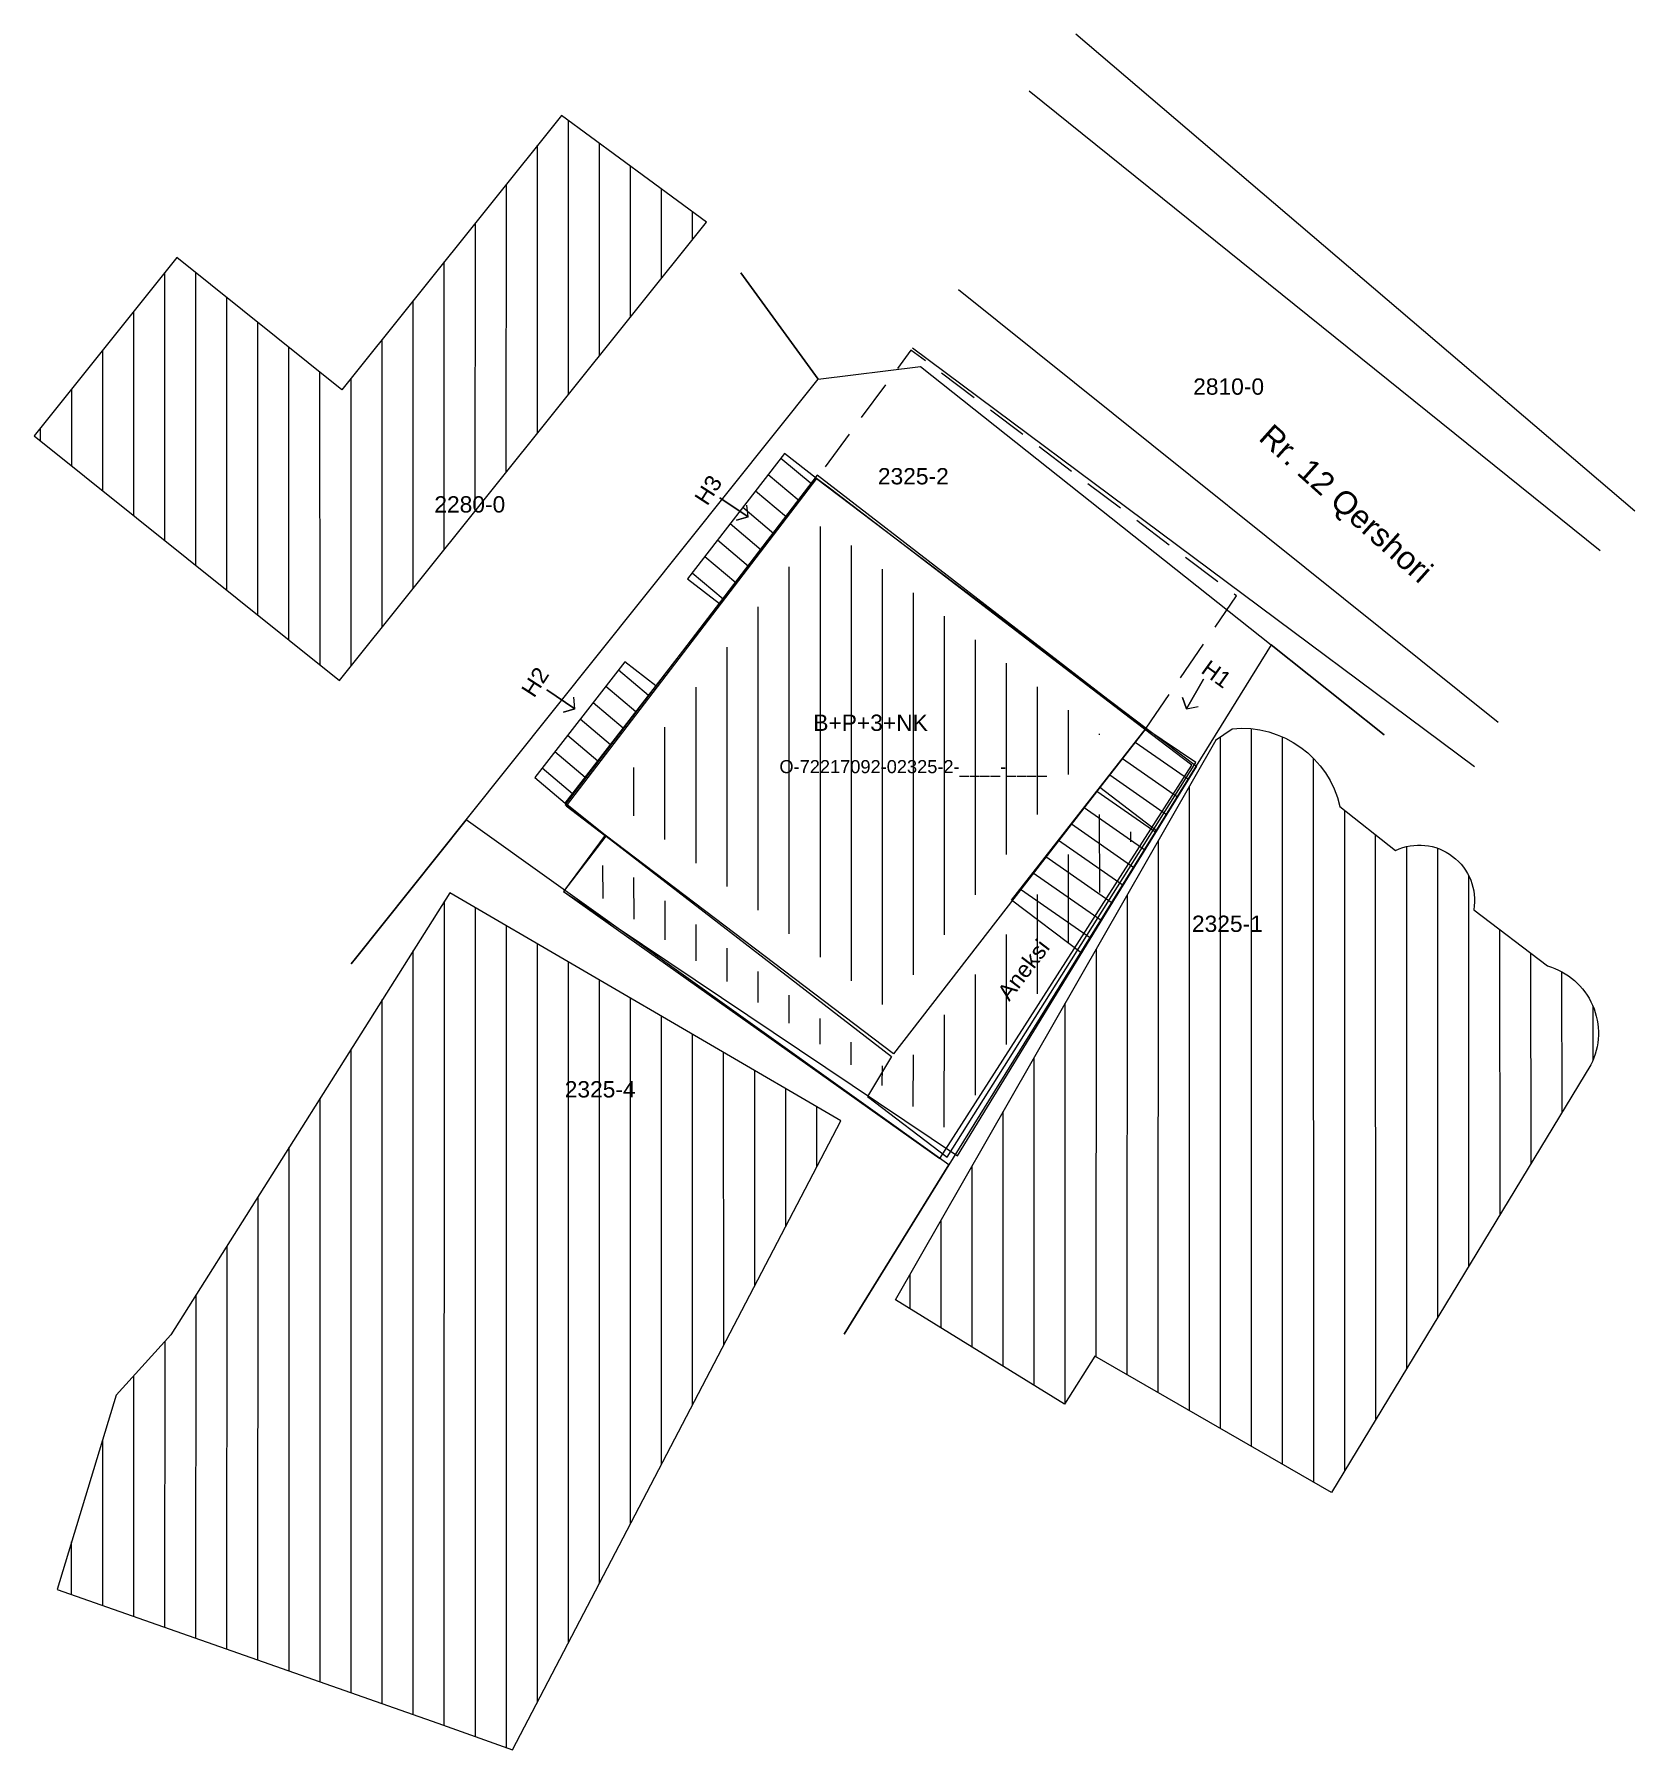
# Model space of a CAD drawing. Header units: metres. Extents: x 7510000 to 7512536, y 4692000 to 4694000.
# Drawn here: x 7512487.3 to 7512536.4, y 4692016.5 to 4692069.1 of the extents above; entities that cross this region are included whole.
import ezdxf

# ---------------------------------------------------------------- set-up
doc = ezdxf.new("R2010")
doc.units = ezdxf.units.M
doc.linetypes.add('DASHED', pattern=[0.75, 0.5, -0.25])
for name, color, linetype, lineweight in [('Asfallt', 34, 'Continuous', 0), ('Etazha', 7, 'Continuous', 0), ('hash ndertesa fqinje', 30, 'Continuous', 0), ('hyrjet', 54, 'Continuous', 0), ('ndertesa fqinje', 30, 'Continuous', 0), ('nr objektit', 7, 'Continuous', 0), ('nr parc', 7, 'Continuous', 0), ('nr parc fqinje', 8, 'Continuous', 0), ('objekt izjahi', 2, 'Continuous', 0), ('parc fqinje', 8, 'Continuous', 0), ('Parcela kadastrale', 7, 'Continuous', 0), ('Perdhesa', 1, 'Continuous', 0), ('perdhesa-project', 5, 'Continuous', 0), ('Shkallet', 190, 'Continuous', 0), ('Shkallet bodrum', 190, 'Continuous', 0), ('shtesa', 122, 'Continuous', 0), ('terasa', 6, 'DASHED', 0), ('Trotuar', 47, 'Continuous', 0)]:
    doc.layers.add(name, color=color, linetype=linetype, lineweight=lineweight)
doc.styles.get("Standard").update_dxf_attribs({"font": 'arial.ttf'})
pattern_1 = [(90, (-41.8071, -50.4416), (-0.9525, 2e-16), [])]

msp = doc.modelspace()

# ---------------------------------------------------------------- texts
at = {"layer": 'Etazha', "attachment_point": 1}
for s, width, insert, char_height, rotation in [('Rr. 12 Qershori', 6.61568, (7512525.312, 4692057.19), 0.7, 318.1695), ('Aneksi', 2.5343, (7512516.831, 4692039.716, -620.03), 0.5, 52.5354)]:
    msp.add_mtext_dynamic_manual_height_columns(s, width=width, gutter_width=0.935, heights=[0], dxfattribs=dict(at, insert=insert, char_height=char_height, rotation=rotation))
at = {"layer": 'Etazha', "insert": (7512511.218, 4692048.225), "char_height": 0.5, "attachment_point": 1}
msp.add_mtext_dynamic_manual_height_columns('B+P+3+NK', width=4.76477, gutter_width=0.935, heights=[0], dxfattribs=at)
at = {"layer": 'hyrjet', "lineweight": 15}
for s, rotation, p in [('H3', 57.1245, (7512507.963, 4692054.603)), ('H2', 57.1245, (7512502.651, 4692048.714)), ('H1', 324.357, (7512523.082, 4692049.525))]:
    msp.add_text(s, height=0.5, rotation=rotation, dxfattribs=at).set_placement(p)
at = {"layer": 'nr objektit', "insert": (7512508.579, 4692046.829), "char_height": 0.4, "attachment_point": 1}
msp.add_mtext_dynamic_manual_height_columns('^IO-72217092-02325-2-____-____', width=9.86972, gutter_width=0.935, heights=[0.587], dxfattribs=at)
at = {"layer": 'nr parc', "insert": (7512513.201, 4692055.785), "char_height": 0.5, "attachment_point": 1}
msp.add_mtext_dynamic_manual_height_columns('2325-2', width=4.76477, gutter_width=0.935, heights=[0], dxfattribs=at)
at = {"layer": 'nr parc fqinje', "char_height": 0.5, "attachment_point": 1}
for s, insert in [('2810-0', (7512522.874, 4692058.535)), ('2280-0', (7512499.592, 4692054.922)), ('2325-1', (7512522.836, 4692042.06)), ('2325-4', (7512503.592, 4692036.983))]:
    msp.add_mtext_dynamic_manual_height_columns(s, width=1.70865, gutter_width=0.935, heights=[0], dxfattribs=dict(at, insert=insert))

# ---------------------------------------------------------------- hatches: boundary and pattern name
at = {"layer": 'hash ndertesa fqinje'}
h = msp.add_hatch(dxfattribs=at)
h.set_pattern_fill('ANSI31', color=256, scale=0.3, angle=45)
h.paths.add_polyline_path([(7512535.075, 4692037.481, 0.471019), (7512533.749, 4692040.515), (7512531.482, 4692042.241, 0.606805), (7512529.084, 4692044.06), (7512527.377, 4692045.406, 0.375223), (7512524.072, 4692047.793), (7512523.589, 4692047.462), (7512513.737, 4692030.281), (7512518.922, 4692027.081), (7512519.856, 4692028.551), (7512527.122, 4692024.369)])
h.paths.add_polyline_path([(7512512.06, 4692035.765), (7512500.064, 4692042.763), (7512491.512, 4692029.208), (7512489.835, 4692027.357), (7512488.02, 4692021.398), (7512499.695, 4692017.29), (7512501.995, 4692016.481)])
h.paths.add_polyline_path([(7512507.937, 4692063.324), (7512503.49, 4692066.6), (7512496.753, 4692058.189), (7512491.694, 4692062.24), (7512487.318, 4692056.777), (7512496.684, 4692049.275)])
h.paths.add_polyline_path([(7512522.69, 4692041.285), (7512525.115, 4692041.285), (7512525.115, 4692042.315), (7512522.69, 4692042.315)], flags=24)
h.paths.add_polyline_path([(7512503.446, 4692036.208), (7512505.871, 4692036.208), (7512505.871, 4692037.238), (7512503.446, 4692037.238)], flags=24)
h.paths.add_polyline_path([(7512499.446, 4692054.147), (7512501.871, 4692054.147), (7512501.871, 4692055.177), (7512499.446, 4692055.177)], flags=24)
at = {"layer": 'Perdhesa'}
h = msp.add_hatch(dxfattribs=at)
h.set_pattern_fill('ANSI31', color=256, scale=0.3, angle=45)
h.set_pattern_definition(pattern_1)
h.paths.add_polyline_path([(7512511.504, 4692054.076), (7512504.996, 4692045.679), (7512505.449, 4692045.316), (7512513.497, 4692039.219), (7512519.216, 4692046.598), (7512520.019, 4692047.624)])
h.paths.add_polyline_path([(7512511.042, 4692047.45), (7512514.806, 4692047.45), (7512514.806, 4692048.481), (7512511.042, 4692048.481)], flags=24)
h.paths.add_polyline_path([(7512510.052, 4692046.203), (7512518.46, 4692046.203), (7512518.46, 4692047.027), (7512510.052, 4692047.027)], flags=24)
at = {"layer": 'Shkallet'}
h = msp.add_hatch(dxfattribs=at)
h.set_pattern_fill('ANSI31', color=256, scale=0.2, angle=95)
h.set_pattern_definition([(140, (15.06254, -2.3814), (-0.40817013215, -0.48643822138), [])])
h.paths.add_polyline_path([(7512506.385, 4692049.103), (7512505.434, 4692049.84), (7512502.672, 4692046.298), (7512503.603, 4692045.513)])
h = msp.add_hatch(dxfattribs=at)
h.set_pattern_fill('ANSI31', color=256, scale=0.2, angle=100)
h.paths.add_polyline_path([(7512517.301, 4692042.529), (7512519.442, 4692040.922), (7512522.972, 4692046.641), (7512521.432, 4692047.808)])
at = {"layer": 'Shkallet bodrum'}
h = msp.add_hatch(dxfattribs=at)
h.set_pattern_fill('ANSI31', color=256, scale=0.2, angle=95)
h.set_pattern_definition([(140, (-13.5641, -18.24346), (-0.40817013215, -0.48643822138), [])])
h.paths.add_polyline_path([(7512511.31, 4692055.459), (7512510.324, 4692056.223), (7512507.346, 4692052.38), (7512508.332, 4692051.615)])
at = {"layer": 'shtesa'}
h = msp.add_hatch(dxfattribs=at)
h.set_pattern_fill('ANSI31', color=256, scale=0.3, angle=45)
h.set_pattern_definition(pattern_1)
h.paths.add_polyline_path([(7512521.087, 4692044.536), (7512520.097, 4692045.287), (7512513.774, 4692037.127), (7512504.936, 4692043.823), (7512504.269, 4692042.924), (7512515.486, 4692035.403)])
h.paths.add_polyline_path([(7512517.356, 4692039.116), (7512518.831, 4692041.041), (7512518.013, 4692041.668), (7512516.538, 4692039.743)], flags=24)

# ---------------------------------------------------------------- linework, layer by layer
at = {"layer": 'Asfallt', "flags": 128}
for points, elevation in [([(7512535.357, 4692053.249), (7512517.846, 4692067.347)], 619.913), ([(7512532.23, 4692047.979), (7512515.675, 4692061.253)], 619.826)]:
    msp.add_lwpolyline(points, dxfattribs=dict(at, elevation=elevation))
at = {"layer": 'hyrjet', "lineweight": 15, "flags": 128}
for points in [[(7512509.218, 4692054.287), (7512508.356, 4692054.871), (7512509.218, 4692054.287), (7512508.861, 4692054.192), (7512509.218, 4692054.287), (7512509.178, 4692054.647)], [(7512522.67, 4692048.405), (7512523.188, 4692049.309), (7512522.67, 4692048.405), (7512522.549, 4692048.754), (7512522.67, 4692048.405), (7512523.026, 4692048.472)], [(7512503.907, 4692048.399), (7512503.044, 4692048.982), (7512503.907, 4692048.399), (7512503.55, 4692048.303), (7512503.907, 4692048.399), (7512503.867, 4692048.759)]]:
    msp.add_lwpolyline(points, dxfattribs=at)
at = {"layer": 'ndertesa fqinje', "flags": 128}
for points in [[(7512496.753, 4692058.189), (7512491.694, 4692062.24), (7512487.318, 4692056.777), (7512496.684, 4692049.275), (7512507.937, 4692063.324), (7512503.49, 4692066.6)], [(7512512.06, 4692035.765), (7512500.064, 4692042.763), (7512491.512, 4692029.208), (7512489.835, 4692027.357), (7512488.02, 4692021.398), (7512499.695, 4692017.29), (7512501.995, 4692016.481)]]:
    msp.add_lwpolyline(points, close=True, dxfattribs=at)
msp.add_lwpolyline([(7512523.561, 4692047.443), (7512524.072, 4692047.793, -0.375223), (7512527.377, 4692045.406), (7512529.084, 4692044.06, -0.606805), (7512531.482, 4692042.241), (7512533.749, 4692040.515, -0.471019), (7512535.075, 4692037.481), (7512527.122, 4692024.369), (7512519.856, 4692028.551), (7512518.922, 4692027.081), (7512513.737, 4692030.281), (7512523.58, 4692047.447)], format="xyb", dxfattribs=at)
at = {"layer": 'objekt izjahi', "color": 1, "elevation": 619.535, "flags": 128}
msp.add_lwpolyline([(7512511.333, 4692055.569), (7512503.602, 4692045.471), (7512513.615, 4692037.739), (7512512.884, 4692036.513), (7512515.321, 4692034.648), (7512522.955, 4692046.753), (7512521.425, 4692047.79), (7512511.333, 4692055.569)], dxfattribs=at)
at = {"layer": 'parc fqinje'}
for points in [[(7512508.996, 4692061.777), (7512511.371, 4692058.508)], [(7512511.371, 4692058.508), (7512508.996, 4692061.777)], [(7512525.263, 4692050.362), (7512528.735, 4692047.605)], [(7512528.735, 4692047.605), (7512525.263, 4692050.362)], [(7512500.569, 4692044.993), (7512497.17, 4692040.74), (7512497.039, 4692040.577)], [(7512497.039, 4692040.577), (7512497.17, 4692040.74), (7512500.569, 4692044.993)], [(7512512.163, 4692029.223), (7512515.38, 4692034.419)], [(7512515.38, 4692034.419), (7512512.163, 4692029.223)]]:
    msp.add_lwpolyline(points, dxfattribs=at)
at = {"layer": 'Parcela kadastrale', "flags": 128}
msp.add_lwpolyline([(7512525.263, 4692050.362), (7512515.38, 4692034.419), (7512500.569, 4692044.993), (7512511.371, 4692058.508), (7512514.511, 4692058.898), (7512525.263, 4692050.362)], dxfattribs=at)
at = {"layer": 'Perdhesa', "elevation": 620.03, "flags": 128}
msp.add_lwpolyline([(7512504.835, 4692044.527), (7512503.603, 4692045.513), (7512511.319, 4692055.47), (7512521.432, 4692047.808), (7512520.005, 4692045.984), (7512513.682, 4692037.824)], close=True, dxfattribs=at)
at = {"layer": 'perdhesa-project', "elevation": 620.003}
msp.add_lwpolyline([(7512503.641, 4692045.428), (7512504.854, 4692044.5), (7512503.555, 4692042.801), (7512503.656, 4692042.723), (7512515.101, 4692034.616), (7512522.83, 4692046.669), (7512521.12, 4692047.971), (7512511.757, 4692055.135), (7512511.319, 4692055.47)], close=True, dxfattribs=at)
at = {"layer": 'Shkallet', "elevation": 620.03, "flags": 128}
msp.add_lwpolyline([(7512506.385, 4692049.103), (7512505.434, 4692049.84), (7512502.672, 4692046.298), (7512503.603, 4692045.513)], dxfattribs=at)
msp.add_lwpolyline([(7512522.972, 4692046.641), (7512519.442, 4692040.922), (7512517.301, 4692042.529), (7512521.432, 4692047.808), (7512521.432, 4692047.808)], close=True, dxfattribs=at)
at = {"layer": 'Shkallet bodrum', "flags": 128}
msp.add_lwpolyline([(7512511.319, 4692055.47), (7512510.333, 4692056.234), (7512507.354, 4692052.391), (7512508.341, 4692051.627)], dxfattribs=at)
at = {"layer": 'shtesa', "flags": 128}
for points, elevation in [([(7512504.835, 4692044.527), (7512503.555, 4692042.801), (7512515.64, 4692034.698), (7512521.75, 4692044.661), (7512520.005, 4692045.984)], 620.03), ([(7512504.835, 4692044.527), (7512503.555, 4692042.801)], 623.93)]:
    msp.add_lwpolyline(points, dxfattribs=dict(at, elevation=elevation))
at = {"layer": 'terasa', "ltscale": 2.5, "elevation": 620.03, "flags": 128}
msp.add_lwpolyline([(7512521.432, 4692047.808), (7512524.203, 4692051.865), (7512514.216, 4692059.405), (7512511.319, 4692055.47)], dxfattribs=at)
at = {"layer": 'Trotuar', "flags": 128}
for points, elevation in [([(7512536.42, 4692054.463), (7512519.269, 4692069.088)], 620.044), ([(7512531.502, 4692046.622), (7512514.261, 4692059.461)], 619.973)]:
    msp.add_lwpolyline(points, dxfattribs=dict(at, elevation=elevation))

msp.set_redraw_order([(e.dxf.handle, doc.entitydb.next_handle()) for e in msp.query("TEXT MTEXT ATTDEF DIMENSION ARC_DIMENSION")])  # texts and dimensions are drawn at this point

doc.saveas('drawing.dxf')
